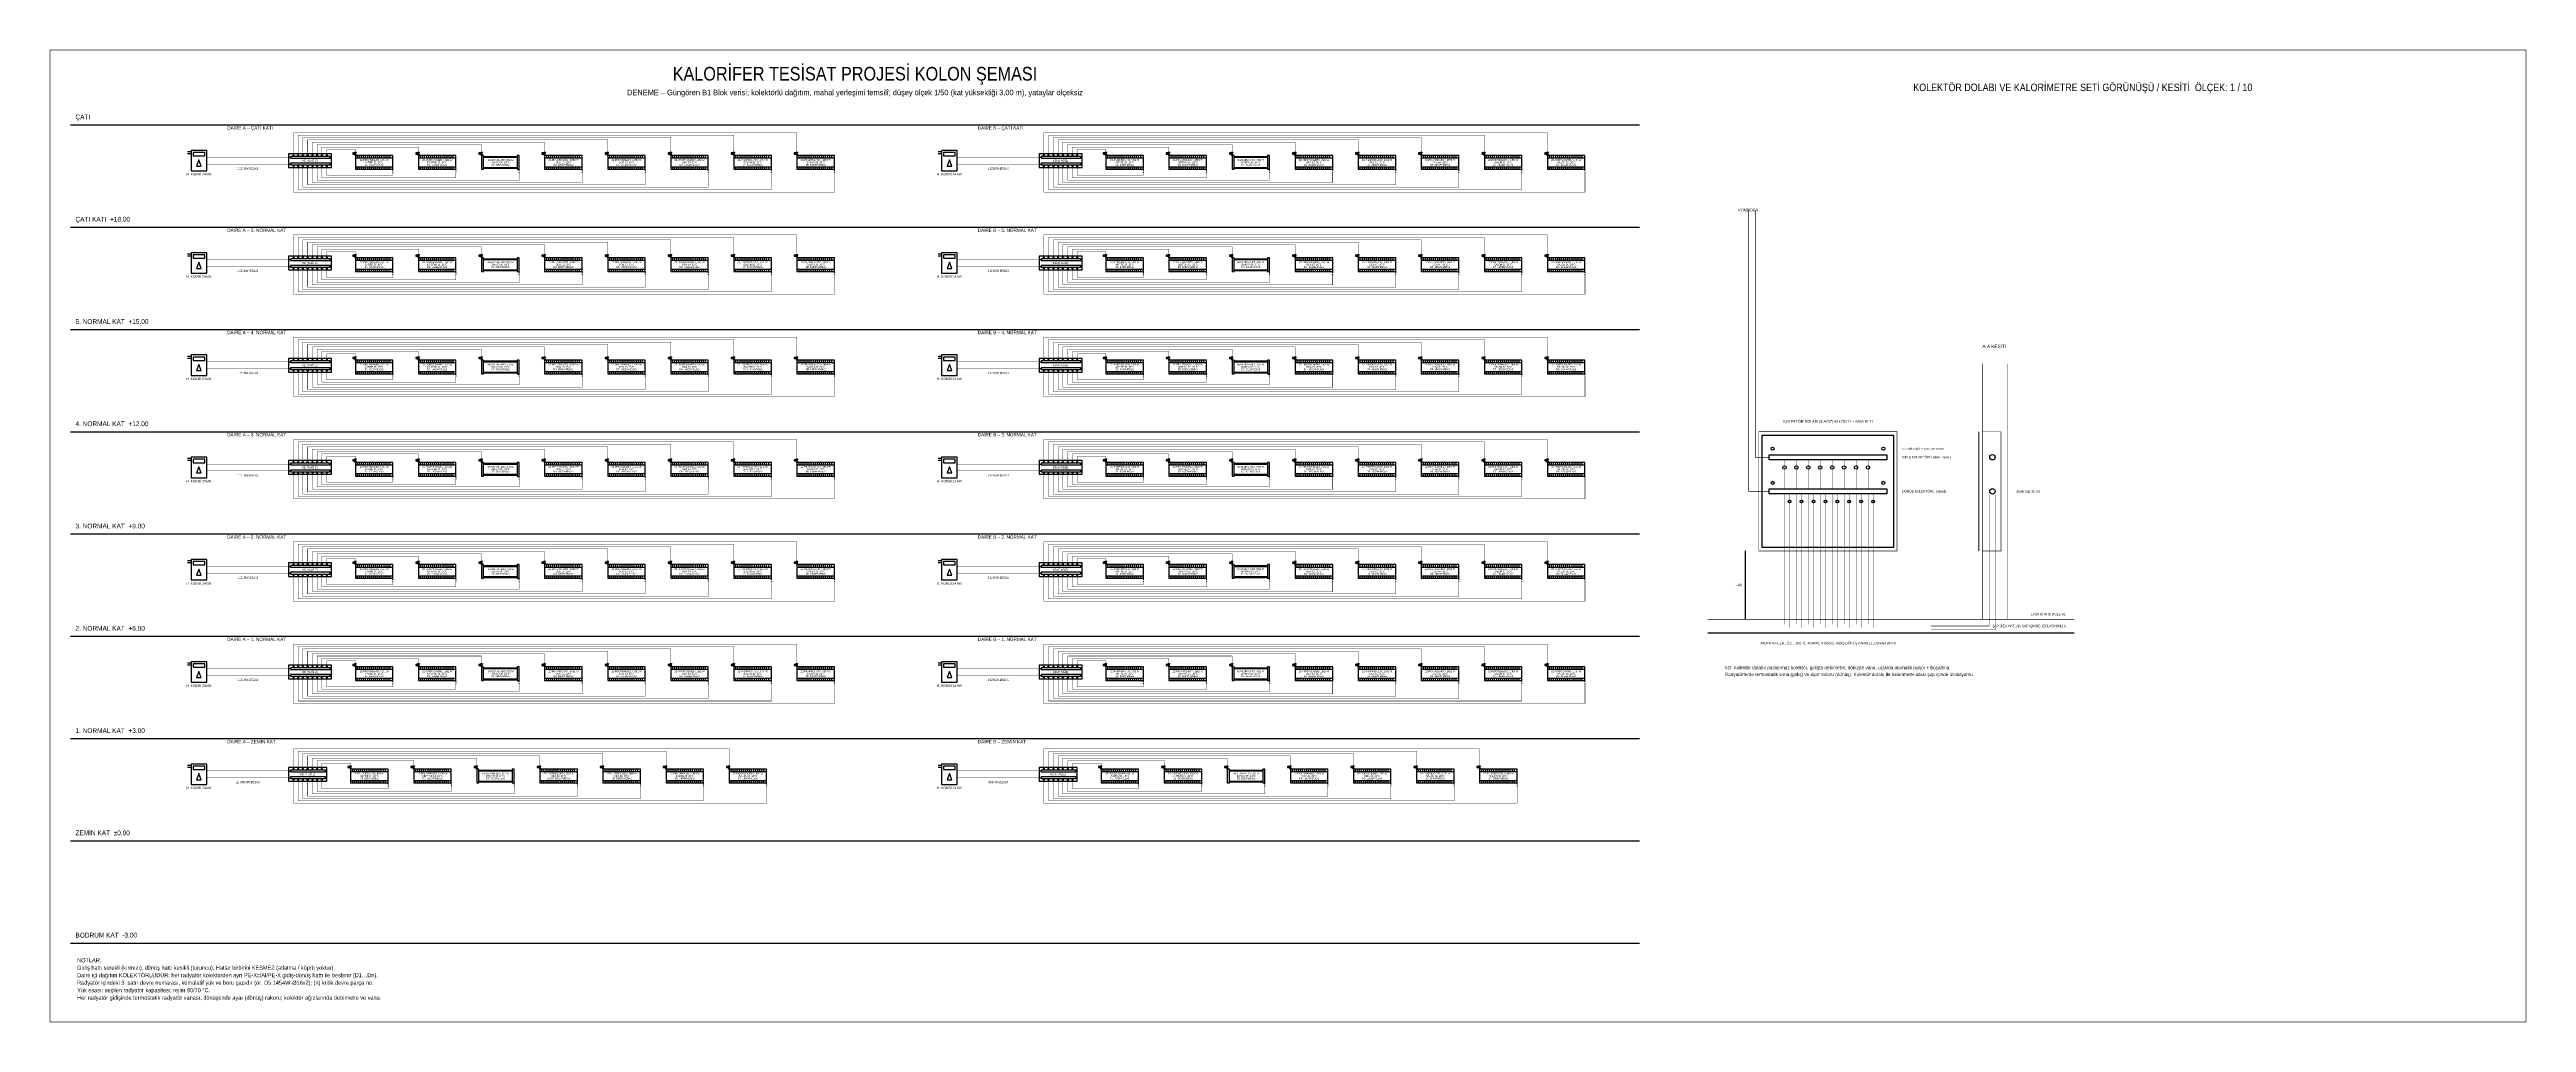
# Model space of a CAD drawing. Header units: centimetres. Extents: x -61 to 10101, y -10955 to 1521.
# Drawn here: x 1939 to 9203, y -4433 to -1579 of the extents above; entities that cross this region are included whole.
import ezdxf
from ezdxf.enums import TextEntityAlignment as Align

# ---------------------------------------------------------------- set-up
doc = ezdxf.new("R2010")
doc.units = ezdxf.units.CM
doc.linetypes.add('DASHED', pattern=[1.524, 1.27, -0.254])
for name, color, linetype in [('ROTAS-BASLIK', 7, 'Continuous'), ('ROTAS-CIHAZ', 135, 'Continuous'), ('ROTAS-DENEME', 1, 'Continuous'), ('ROTAS-DETAY', 7, 'Continuous'), ('ROTAS-ISITMA-CAP', 41, 'Continuous'), ('ROTAS-ISITMA-DONUS', 30, 'DASHED'), ('ROTAS-ISITMA-GIDIS', 10, 'Continuous'), ('ROTAS-ISITMA-KOLEKTOR', 6, 'Continuous'), ('ROTAS-ISITMA-SEMBOL', 1, 'Continuous'), ('ROTAS-KAT-BANDI', 8, 'Continuous'), ('ROTAS-MASKE', 7, 'Continuous'), ('ROTAS-PAFTA', 7, 'Continuous'), ('ROTAS-RADYATOR', 2, 'Continuous'), ('ROTAS-YAZI', 7, 'Continuous')]:
    doc.layers.add(name, color=color, linetype=linetype)
doc.styles.add('ROTAS', font='arial.ttf')

# ---------------------------------------------------------------- blocks, each defined once
blk = doc.blocks.new('ROTAS-KOMBI')
for p, q in [((-46, 46), (-56, 46)), ((-46, 40), (-56, 40))]:
    blk.add_line(p, q)
for points in [[(-46, -10), (0, -10), (0, 50), (-46, 50)], [(-40, 34), (-6, 34), (-6, 44), (-40, 44)], [(-30, 4), (-16, 4), (-23, 22)]]:
    blk.add_lwpolyline(points, close=True)
blk = doc.blocks.new('ROTAS-KOLEKTOR-SEMA-7')
for p, q in [((0, 30), (6, 30)), ((0, 10), (6, 10)), ((14, 32.5), (14, 40)), ((14, 7.5), (14, 0)), ((28, 32.5), (28, 40)), ((28, 7.5), (28, 0)), ((42, 32.5), (42, 40)), ((42, 7.5), (42, 0)), ((56, 32.5), (56, 40)), ((56, 7.5), (56, 0)), ((70, 32.5), (70, 40)), ((70, 7.5), (70, 0)), ((84, 32.5), (84, 40)), ((84, 7.5), (84, 0)), ((98, 32.5), (98, 40)), ((98, 7.5), (98, 0)), ((108, 30), (110.5, 30)), ((108, 10), (110.5, 10))]:
    blk.add_line(p, q)
for points in [[(0, 0), (112, 0), (112, 40), (0, 40)], [(6, 27.5), (108, 27.5), (108, 32.5), (6, 32.5)], [(6, 7.5), (108, 7.5), (108, 12.5), (6, 12.5)]]:
    blk.add_lwpolyline(points, close=True)
for centre in [(14, 36), (14, 4), (28, 36), (28, 4), (42, 36), (42, 4), (56, 36), (56, 4), (70, 36), (70, 4), (84, 36), (84, 4), (98, 36), (98, 4)]:
    blk.add_circle(centre, 1.4)
blk = doc.blocks.new('ROTAS-RADYATOR-SEMA')
for points in [[(107.8, -3), (112.2, -3), (110, -6.5)], [(107.8, -10), (112.2, -10), (110, -6.5)]]:
    blk.add_hatch(color=7).paths.add_polyline_path(points)
for p, q in [((0, 42), (0, 40)), ((0, 33), (110, 33)), ((0, 7), (110, 7)), ((6, 33), (6, 40)), ((6, 0), (6, 7)), ((12, 33), (12, 40)), ((12, 0), (12, 7)), ((18, 33), (18, 40)), ((18, 0), (18, 7)), ((24, 33), (24, 40)), ((24, 0), (24, 7)), ((30, 33), (30, 40)), ((30, 0), (30, 7)), ((36, 33), (36, 40)), ((36, 0), (36, 7)), ((42, 33), (42, 40)), ((42, 0), (42, 7)), ((48, 33), (48, 40)), ((48, 0), (48, 7)), ((54, 33), (54, 40)), ((54, 0), (54, 7)), ((60, 33), (60, 40)), ((60, 0), (60, 7)), ((66, 33), (66, 40)), ((66, 0), (66, 7)), ((72, 33), (72, 40)), ((72, 0), (72, 7)), ((78, 33), (78, 40)), ((78, 0), (78, 7)), ((84, 33), (84, 40)), ((84, 0), (84, 7)), ((90, 33), (90, 40)), ((90, 0), (90, 7)), ((96, 33), (96, 40)), ((96, 0), (96, 7)), ((102, 33), (102, 40)), ((102, 0), (102, 7)), ((110, -3), (110, 0))]:
    blk.add_line(p, q)
for points in [[(-8, 44.5), (-2.8, 44.5), (-2.8, 47.5), (-8, 47.5)], [(-2.5, 50), (2.5, 50), (0, 46)], [(-2.5, 42), (2.5, 42), (0, 46)], [(0, 0), (110, 0), (110, 40), (0, 40)]]:
    blk.add_lwpolyline(points, close=True)
blk = doc.blocks.new('ROTAS-HAVLUPAN-SEMA')
for points in [[(107.8, -3), (112.2, -3), (110, -6.5)], [(107.8, -10), (112.2, -10), (110, -6.5)]]:
    blk.add_hatch(color=7).paths.add_polyline_path(points)
for p, q in [((0, 42), (0, 40)), ((6, 37.5), (104, 37.5)), ((6, 35), (104, 35)), ((6, 5), (104, 5)), ((6, 2.5), (104, 2.5)), ((110, -3), (110, 0))]:
    blk.add_line(p, q)
for points in [[(-8, 44.5), (-2.8, 44.5), (-2.8, 47.5), (-8, 47.5)], [(-2.5, 50), (2.5, 50), (0, 46)], [(-2.5, 42), (2.5, 42), (0, 46)], [(0, 0), (6, 0), (6, 40), (0, 40)], [(104, 0), (110, 0), (110, 40), (104, 40)]]:
    blk.add_lwpolyline(points, close=True)
blk = doc.blocks.new('ROTAS-KOLEKTOR-SEMA-8')
for p, q in [((0, 30), (6, 30)), ((0, 10), (6, 10)), ((14, 32.5), (14, 40)), ((14, 7.5), (14, 0)), ((28, 32.5), (28, 40)), ((28, 7.5), (28, 0)), ((42, 32.5), (42, 40)), ((42, 7.5), (42, 0)), ((56, 32.5), (56, 40)), ((56, 7.5), (56, 0)), ((70, 32.5), (70, 40)), ((70, 7.5), (70, 0)), ((84, 32.5), (84, 40)), ((84, 7.5), (84, 0)), ((98, 32.5), (98, 40)), ((98, 7.5), (98, 0)), ((112, 32.5), (112, 40)), ((112, 7.5), (112, 0)), ((122, 30), (124.5, 30)), ((122, 10), (124.5, 10))]:
    blk.add_line(p, q)
for points in [[(0, 0), (126, 0), (126, 40), (0, 40)], [(6, 27.5), (122, 27.5), (122, 32.5), (6, 32.5)], [(6, 7.5), (122, 7.5), (122, 12.5), (6, 12.5)]]:
    blk.add_lwpolyline(points, close=True)
for centre in [(14, 36), (14, 4), (28, 36), (28, 4), (42, 36), (42, 4), (56, 36), (56, 4), (70, 36), (70, 4), (84, 36), (84, 4), (98, 36), (98, 4), (112, 36), (112, 4)]:
    blk.add_circle(centre, 1.4)

msp = doc.modelspace()

# ---------------------------------------------------------------- linework, layer by layer
at = {"layer": 'ROTAS-DETAY'}
for points, const_width in [([(7607, -2500), (7607, -3250)], 1.5), ([(7682, -2500), (7682, -3250)], 1.5), ([(7597, -2700), (7597, -3050)], 2), ([(7607, -2700), (7662, -2700), (7662, -3050), (7607, -3050)], 1), ([(6802, -3250), (7877, -3250)], 2), ([(7407, -3250), (7757, -3250)], 2)]:
    msp.add_lwpolyline(points, dxfattribs=dict(at, const_width=const_width))
at = {"layer": 'ROTAS-DETAY', "const_width": 1.5}
msp.add_lwpolyline([(6952, -2700), (7357, -2700), (7357, -3050), (6952, -3050)], close=True, dxfattribs=at)
at = {"layer": 'ROTAS-DETAY'}
msp.add_lwpolyline([(6962, -2710), (7347, -2710), (7347, -3040), (6962, -3040)], close=True, dxfattribs=at)
for points in [[(6912, -3050), (6912, -3250)], [(6802, -3290), (7877, -3290)], [(7407, -3290), (7757, -3290)]]:
    msp.add_lwpolyline(points, dxfattribs=at)
at = {"layer": 'ROTAS-ISITMA-DONUS', "ltscale": 12, "const_width": 1}
for points in [[(2640, -1915), (2400, -1915)], [(4241, -1940), (4241, -1997), (2654, -1997), (2654, -1925)], [(4056, -1940), (4056, -1990), (2668, -1990), (2668, -1925)], [(3871, -1940), (3871, -1983), (2682, -1983), (2682, -1925)], [(3686, -1940), (3686, -1976), (2696, -1976), (2696, -1925)], [(3501, -1940), (3501, -1969), (2710, -1969), (2710, -1925)], [(3316, -1940), (3316, -1962), (2724, -1962), (2724, -1925)], [(3131, -1940), (3131, -1955), (2738, -1955), (2738, -1925)], [(2946, -1940), (2946, -1948), (2752, -1948), (2752, -1925)], [(4841, -1915), (4601, -1915)], [(6442, -1940), (6442, -1997), (4855, -1997), (4855, -1925)], [(6257, -1940), (6257, -1990), (4869, -1990), (4869, -1925)], [(6072, -1940), (6072, -1983), (4883, -1983), (4883, -1925)], [(5887, -1940), (5887, -1976), (4897, -1976), (4897, -1925)], [(5702, -1940), (5702, -1969), (4911, -1969), (4911, -1925)], [(5517, -1940), (5517, -1962), (4925, -1962), (4925, -1925)], [(5332, -1940), (5332, -1955), (4939, -1955), (4939, -1925)], [(5147, -1940), (5147, -1948), (4953, -1948), (4953, -1925)], [(2640, -2215), (2400, -2215)], [(4241, -2240), (4241, -2297), (2654, -2297), (2654, -2225)], [(4056, -2240), (4056, -2290), (2668, -2290), (2668, -2225)], [(3871, -2240), (3871, -2283), (2682, -2283), (2682, -2225)], [(3686, -2240), (3686, -2276), (2696, -2276), (2696, -2225)], [(3501, -2240), (3501, -2269), (2710, -2269), (2710, -2225)], [(3316, -2240), (3316, -2262), (2724, -2262), (2724, -2225)], [(3131, -2240), (3131, -2255), (2738, -2255), (2738, -2225)], [(2946, -2240), (2946, -2248), (2752, -2248), (2752, -2225)], [(4841, -2215), (4601, -2215)], [(6442, -2240), (6442, -2297), (4855, -2297), (4855, -2225)], [(6257, -2240), (6257, -2290), (4869, -2290), (4869, -2225)], [(6072, -2240), (6072, -2283), (4883, -2283), (4883, -2225)], [(5887, -2240), (5887, -2276), (4897, -2276), (4897, -2225)], [(5702, -2240), (5702, -2269), (4911, -2269), (4911, -2225)], [(5517, -2240), (5517, -2262), (4925, -2262), (4925, -2225)], [(5332, -2240), (5332, -2255), (4939, -2255), (4939, -2225)], [(5147, -2240), (5147, -2248), (4953, -2248), (4953, -2225)], [(2640, -2515), (2400, -2515)], [(4241, -2540), (4241, -2597), (2654, -2597), (2654, -2525)], [(4056, -2540), (4056, -2590), (2668, -2590), (2668, -2525)], [(3871, -2540), (3871, -2583), (2682, -2583), (2682, -2525)], [(3686, -2540), (3686, -2576), (2696, -2576), (2696, -2525)], [(3501, -2540), (3501, -2569), (2710, -2569), (2710, -2525)], [(3316, -2540), (3316, -2562), (2724, -2562), (2724, -2525)], [(3131, -2540), (3131, -2555), (2738, -2555), (2738, -2525)], [(2946, -2540), (2946, -2548), (2752, -2548), (2752, -2525)], [(4841, -2515), (4601, -2515)], [(6442, -2540), (6442, -2597), (4855, -2597), (4855, -2525)], [(6257, -2540), (6257, -2590), (4869, -2590), (4869, -2525)], [(6072, -2540), (6072, -2583), (4883, -2583), (4883, -2525)], [(5887, -2540), (5887, -2576), (4897, -2576), (4897, -2525)], [(5702, -2540), (5702, -2569), (4911, -2569), (4911, -2525)], [(5517, -2540), (5517, -2562), (4925, -2562), (4925, -2525)], [(5332, -2540), (5332, -2555), (4939, -2555), (4939, -2525)], [(5147, -2540), (5147, -2548), (4953, -2548), (4953, -2525)], [(2640, -2815), (2400, -2815)], [(4241, -2840), (4241, -2897), (2654, -2897), (2654, -2825)], [(4056, -2840), (4056, -2890), (2668, -2890), (2668, -2825)], [(3871, -2840), (3871, -2883), (2682, -2883), (2682, -2825)], [(3686, -2840), (3686, -2876), (2696, -2876), (2696, -2825)], [(3501, -2840), (3501, -2869), (2710, -2869), (2710, -2825)], [(3316, -2840), (3316, -2862), (2724, -2862), (2724, -2825)], [(3131, -2840), (3131, -2855), (2738, -2855), (2738, -2825)], [(2946, -2840), (2946, -2848), (2752, -2848), (2752, -2825)], [(4841, -2815), (4601, -2815)], [(6442, -2840), (6442, -2897), (4855, -2897), (4855, -2825)], [(6257, -2840), (6257, -2890), (4869, -2890), (4869, -2825)], [(6072, -2840), (6072, -2883), (4883, -2883), (4883, -2825)], [(5887, -2840), (5887, -2876), (4897, -2876), (4897, -2825)], [(5702, -2840), (5702, -2869), (4911, -2869), (4911, -2825)], [(5517, -2840), (5517, -2862), (4925, -2862), (4925, -2825)], [(5332, -2840), (5332, -2855), (4939, -2855), (4939, -2825)], [(5147, -2840), (5147, -2848), (4953, -2848), (4953, -2825)], [(2640, -3115), (2400, -3115)], [(4841, -3115), (4601, -3115)], [(4241, -3140), (4241, -3197), (2654, -3197), (2654, -3125)], [(4056, -3140), (4056, -3190), (2668, -3190), (2668, -3125)], [(3871, -3140), (3871, -3183), (2682, -3183), (2682, -3125)], [(3686, -3140), (3686, -3176), (2696, -3176), (2696, -3125)], [(3501, -3140), (3501, -3169), (2710, -3169), (2710, -3125)], [(3316, -3140), (3316, -3162), (2724, -3162), (2724, -3125)], [(3131, -3140), (3131, -3155), (2738, -3155), (2738, -3125)], [(2946, -3140), (2946, -3148), (2752, -3148), (2752, -3125)], [(6442, -3140), (6442, -3197), (4855, -3197), (4855, -3125)], [(6257, -3140), (6257, -3190), (4869, -3190), (4869, -3125)], [(6072, -3140), (6072, -3183), (4883, -3183), (4883, -3125)], [(5887, -3140), (5887, -3176), (4897, -3176), (4897, -3125)], [(5702, -3140), (5702, -3169), (4911, -3169), (4911, -3125)], [(5517, -3140), (5517, -3162), (4925, -3162), (4925, -3125)], [(5332, -3140), (5332, -3155), (4939, -3155), (4939, -3125)], [(5147, -3140), (5147, -3148), (4953, -3148), (4953, -3125)], [(2640, -3415), (2400, -3415)], [(4241, -3440), (4241, -3497), (2654, -3497), (2654, -3425)], [(4056, -3440), (4056, -3490), (2668, -3490), (2668, -3425)], [(3871, -3440), (3871, -3483), (2682, -3483), (2682, -3425)], [(3686, -3440), (3686, -3476), (2696, -3476), (2696, -3425)], [(3501, -3440), (3501, -3469), (2710, -3469), (2710, -3425)], [(3316, -3440), (3316, -3462), (2724, -3462), (2724, -3425)], [(3131, -3440), (3131, -3455), (2738, -3455), (2738, -3425)], [(2946, -3440), (2946, -3448), (2752, -3448), (2752, -3425)], [(4841, -3415), (4601, -3415)], [(6442, -3440), (6442, -3497), (4855, -3497), (4855, -3425)], [(6257, -3440), (6257, -3490), (4869, -3490), (4869, -3425)], [(6072, -3440), (6072, -3483), (4883, -3483), (4883, -3425)], [(5887, -3440), (5887, -3476), (4897, -3476), (4897, -3425)], [(5702, -3440), (5702, -3469), (4911, -3469), (4911, -3425)], [(5517, -3440), (5517, -3462), (4925, -3462), (4925, -3425)], [(5332, -3440), (5332, -3455), (4939, -3455), (4939, -3425)], [(5147, -3440), (5147, -3448), (4953, -3448), (4953, -3425)], [(2640, -3715), (2400, -3715)], [(4042, -3740), (4042, -3790), (2654, -3790), (2654, -3725)], [(3857, -3740), (3857, -3783), (2668, -3783), (2668, -3725)], [(3672, -3740), (3672, -3776), (2682, -3776), (2682, -3725)], [(3487, -3740), (3487, -3769), (2696, -3769), (2696, -3725)], [(3302, -3740), (3302, -3762), (2710, -3762), (2710, -3725)], [(3117, -3740), (3117, -3755), (2724, -3755), (2724, -3725)], [(2932, -3740), (2932, -3748), (2738, -3748), (2738, -3725)], [(4841, -3715), (4601, -3715)], [(6243, -3740), (6243, -3790), (4855, -3790), (4855, -3725)], [(6058, -3740), (6058, -3783), (4869, -3783), (4869, -3725)], [(5873, -3740), (5873, -3776), (4883, -3776), (4883, -3725)], [(5688, -3740), (5688, -3769), (4897, -3769), (4897, -3725)], [(5503, -3740), (5503, -3762), (4911, -3762), (4911, -3725)], [(5318, -3740), (5318, -3755), (4925, -3755), (4925, -3725)], [(5133, -3740), (5133, -3748), (4939, -3748), (4939, -3725)]]:
    msp.add_lwpolyline(points, dxfattribs=at)
at = {"layer": 'ROTAS-ISITMA-DONUS', "ltscale": 3}
for points, const_width in [([(6922, -2050), (6922, -2875), (6982, -2875)], 2), ([(7042, -2882.5), (7042, -3275)], 1), ([(7077, -2882.5), (7077, -3275)], 1), ([(7112, -2882.5), (7112, -3275)], 1), ([(7147, -2882.5), (7147, -3275)], 1), ([(7182, -2882.5), (7182, -3275)], 1), ([(7217, -2882.5), (7217, -3275)], 1), ([(7252, -2882.5), (7252, -3275)], 1), ([(7287, -2882.5), (7287, -3275)], 1), ([(7647, -2885), (7647, -3280), (7457, -3280)], 1)]:
    msp.add_lwpolyline(points, dxfattribs=dict(at, const_width=const_width))
at = {"layer": 'ROTAS-ISITMA-GIDIS'}
for points, const_width in [([(2654, -1885), (2654, -1823), (4131, -1823), (4131, -1880)], 1), ([(2668, -1885), (2668, -1830), (3946, -1830), (3946, -1880)], 1), ([(2682, -1885), (2682, -1837), (3761, -1837), (3761, -1880)], 1), ([(2696, -1885), (2696, -1844), (3576, -1844), (3576, -1880)], 1), ([(2710, -1885), (2710, -1851), (3391, -1851), (3391, -1880)], 1), ([(2724, -1885), (2724, -1858), (3206, -1858), (3206, -1880)], 1), ([(2738, -1885), (2738, -1865), (3021, -1865), (3021, -1880)], 1), ([(2752, -1885), (2752, -1872), (2836, -1872), (2836, -1880)], 1), ([(4855, -1885), (4855, -1823), (6332, -1823), (6332, -1880)], 1), ([(4869, -1885), (4869, -1830), (6147, -1830), (6147, -1880)], 1), ([(4883, -1885), (4883, -1837), (5962, -1837), (5962, -1880)], 1), ([(4897, -1885), (4897, -1844), (5777, -1844), (5777, -1880)], 1), ([(4911, -1885), (4911, -1851), (5592, -1851), (5592, -1880)], 1), ([(4925, -1885), (4925, -1858), (5407, -1858), (5407, -1880)], 1), ([(4939, -1885), (4939, -1865), (5222, -1865), (5222, -1880)], 1), ([(4953, -1885), (4953, -1872), (5037, -1872), (5037, -1880)], 1), ([(2400, -1895), (2640, -1895)], 1), ([(4601, -1895), (4841, -1895)], 1), ([(6942, -2050), (6942, -2775), (6982, -2775)], 2), ([(2654, -2185), (2654, -2123), (4131, -2123), (4131, -2180)], 1), ([(2668, -2185), (2668, -2130), (3946, -2130), (3946, -2180)], 1), ([(2682, -2185), (2682, -2137), (3761, -2137), (3761, -2180)], 1), ([(2696, -2185), (2696, -2144), (3576, -2144), (3576, -2180)], 1), ([(2710, -2185), (2710, -2151), (3391, -2151), (3391, -2180)], 1), ([(2724, -2185), (2724, -2158), (3206, -2158), (3206, -2180)], 1), ([(2738, -2185), (2738, -2165), (3021, -2165), (3021, -2180)], 1), ([(2752, -2185), (2752, -2172), (2836, -2172), (2836, -2180)], 1), ([(4855, -2185), (4855, -2123), (6332, -2123), (6332, -2180)], 1), ([(4869, -2185), (4869, -2130), (6147, -2130), (6147, -2180)], 1), ([(4883, -2185), (4883, -2137), (5962, -2137), (5962, -2180)], 1), ([(4897, -2185), (4897, -2144), (5777, -2144), (5777, -2180)], 1), ([(4911, -2185), (4911, -2151), (5592, -2151), (5592, -2180)], 1), ([(4925, -2185), (4925, -2158), (5407, -2158), (5407, -2180)], 1), ([(4939, -2185), (4939, -2165), (5222, -2165), (5222, -2180)], 1), ([(4953, -2185), (4953, -2172), (5037, -2172), (5037, -2180)], 1), ([(2400, -2195), (2640, -2195)], 1), ([(4601, -2195), (4841, -2195)], 1), ([(2654, -2485), (2654, -2423), (4131, -2423), (4131, -2480)], 1), ([(2668, -2485), (2668, -2430), (3946, -2430), (3946, -2480)], 1), ([(2682, -2485), (2682, -2437), (3761, -2437), (3761, -2480)], 1), ([(2696, -2485), (2696, -2444), (3576, -2444), (3576, -2480)], 1), ([(2710, -2485), (2710, -2451), (3391, -2451), (3391, -2480)], 1), ([(2724, -2485), (2724, -2458), (3206, -2458), (3206, -2480)], 1), ([(2738, -2485), (2738, -2465), (3021, -2465), (3021, -2480)], 1), ([(4855, -2485), (4855, -2423), (6332, -2423), (6332, -2480)], 1), ([(4869, -2485), (4869, -2430), (6147, -2430), (6147, -2480)], 1), ([(4883, -2485), (4883, -2437), (5962, -2437), (5962, -2480)], 1), ([(4897, -2485), (4897, -2444), (5777, -2444), (5777, -2480)], 1), ([(4911, -2485), (4911, -2451), (5592, -2451), (5592, -2480)], 1), ([(4925, -2485), (4925, -2458), (5407, -2458), (5407, -2480)], 1), ([(4939, -2485), (4939, -2465), (5222, -2465), (5222, -2480)], 1), ([(2400, -2495), (2640, -2495)], 1), ([(2752, -2485), (2752, -2472), (2836, -2472), (2836, -2480)], 1), ([(4601, -2495), (4841, -2495)], 1), ([(4953, -2485), (4953, -2472), (5037, -2472), (5037, -2480)], 1), ([(2654, -2785), (2654, -2723), (4131, -2723), (4131, -2780)], 1), ([(2668, -2785), (2668, -2730), (3946, -2730), (3946, -2780)], 1), ([(2682, -2785), (2682, -2737), (3761, -2737), (3761, -2780)], 1), ([(2696, -2785), (2696, -2744), (3576, -2744), (3576, -2780)], 1), ([(2710, -2785), (2710, -2751), (3391, -2751), (3391, -2780)], 1), ([(2724, -2785), (2724, -2758), (3206, -2758), (3206, -2780)], 1), ([(4855, -2785), (4855, -2723), (6332, -2723), (6332, -2780)], 1), ([(4869, -2785), (4869, -2730), (6147, -2730), (6147, -2780)], 1), ([(4883, -2785), (4883, -2737), (5962, -2737), (5962, -2780)], 1), ([(4897, -2785), (4897, -2744), (5777, -2744), (5777, -2780)], 1), ([(4911, -2785), (4911, -2751), (5592, -2751), (5592, -2780)], 1), ([(4925, -2785), (4925, -2758), (5407, -2758), (5407, -2780)], 1), ([(2400, -2795), (2640, -2795)], 1), ([(2738, -2785), (2738, -2765), (3021, -2765), (3021, -2780)], 1), ([(2752, -2785), (2752, -2772), (2836, -2772), (2836, -2780)], 1), ([(4601, -2795), (4841, -2795)], 1), ([(4939, -2785), (4939, -2765), (5222, -2765), (5222, -2780)], 1), ([(4953, -2785), (4953, -2772), (5037, -2772), (5037, -2780)], 1), ([(7027, -2782.5), (7027, -2867.5)], 1), ([(7062, -2782.5), (7062, -2867.5)], 1), ([(7097, -2782.5), (7097, -2867.5)], 1), ([(7132, -2782.5), (7132, -2867.5)], 1), ([(7167, -2782.5), (7167, -2867.5)], 1), ([(7202, -2782.5), (7202, -2867.5)], 1), ([(7237, -2782.5), (7237, -2867.5)], 1), ([(7272, -2782.5), (7272, -2867.5)], 1), ([(7027, -2882.5), (7027, -3265)], 1), ([(7062, -2882.5), (7062, -3265)], 1), ([(7097, -2882.5), (7097, -3265)], 1), ([(7132, -2882.5), (7132, -3265)], 1), ([(7167, -2882.5), (7167, -3265)], 1), ([(7202, -2882.5), (7202, -3265)], 1), ([(7237, -2882.5), (7237, -3265)], 1), ([(7272, -2882.5), (7272, -3265)], 1), ([(7627, -2885), (7627, -3270), (7457, -3270)], 1), ([(2654, -3085), (2654, -3023), (4131, -3023), (4131, -3080)], 1), ([(2668, -3085), (2668, -3030), (3946, -3030), (3946, -3080)], 1), ([(2682, -3085), (2682, -3037), (3761, -3037), (3761, -3080)], 1), ([(2696, -3085), (2696, -3044), (3576, -3044), (3576, -3080)], 1), ([(2710, -3085), (2710, -3051), (3391, -3051), (3391, -3080)], 1), ([(4855, -3085), (4855, -3023), (6332, -3023), (6332, -3080)], 1), ([(4869, -3085), (4869, -3030), (6147, -3030), (6147, -3080)], 1), ([(4883, -3085), (4883, -3037), (5962, -3037), (5962, -3080)], 1), ([(4897, -3085), (4897, -3044), (5777, -3044), (5777, -3080)], 1), ([(4911, -3085), (4911, -3051), (5592, -3051), (5592, -3080)], 1), ([(2400, -3095), (2640, -3095)], 1), ([(2724, -3085), (2724, -3058), (3206, -3058), (3206, -3080)], 1), ([(2738, -3085), (2738, -3065), (3021, -3065), (3021, -3080)], 1), ([(2752, -3085), (2752, -3072), (2836, -3072), (2836, -3080)], 1), ([(4601, -3095), (4841, -3095)], 1), ([(4925, -3085), (4925, -3058), (5407, -3058), (5407, -3080)], 1), ([(4939, -3085), (4939, -3065), (5222, -3065), (5222, -3080)], 1), ([(4953, -3085), (4953, -3072), (5037, -3072), (5037, -3080)], 1), ([(2654, -3385), (2654, -3323), (4131, -3323), (4131, -3380)], 1), ([(2668, -3385), (2668, -3330), (3946, -3330), (3946, -3380)], 1), ([(2682, -3385), (2682, -3337), (3761, -3337), (3761, -3380)], 1), ([(4855, -3385), (4855, -3323), (6332, -3323), (6332, -3380)], 1), ([(4869, -3385), (4869, -3330), (6147, -3330), (6147, -3380)], 1), ([(4883, -3385), (4883, -3337), (5962, -3337), (5962, -3380)], 1), ([(2400, -3395), (2640, -3395)], 1), ([(2696, -3385), (2696, -3344), (3576, -3344), (3576, -3380)], 1), ([(2710, -3385), (2710, -3351), (3391, -3351), (3391, -3380)], 1), ([(2724, -3385), (2724, -3358), (3206, -3358), (3206, -3380)], 1), ([(2738, -3385), (2738, -3365), (3021, -3365), (3021, -3380)], 1), ([(2752, -3385), (2752, -3372), (2836, -3372), (2836, -3380)], 1), ([(4601, -3395), (4841, -3395)], 1), ([(4897, -3385), (4897, -3344), (5777, -3344), (5777, -3380)], 1), ([(4911, -3385), (4911, -3351), (5592, -3351), (5592, -3380)], 1), ([(4925, -3385), (4925, -3358), (5407, -3358), (5407, -3380)], 1), ([(4939, -3385), (4939, -3365), (5222, -3365), (5222, -3380)], 1), ([(4953, -3385), (4953, -3372), (5037, -3372), (5037, -3380)], 1), ([(2654, -3685), (2654, -3630), (3932, -3630), (3932, -3680)], 1), ([(4855, -3685), (4855, -3630), (6133, -3630), (6133, -3680)], 1), ([(2400, -3695), (2640, -3695)], 1), ([(2668, -3685), (2668, -3637), (3747, -3637), (3747, -3680)], 1), ([(2682, -3685), (2682, -3644), (3562, -3644), (3562, -3680)], 1), ([(2696, -3685), (2696, -3651), (3377, -3651), (3377, -3680)], 1), ([(2710, -3685), (2710, -3658), (3192, -3658), (3192, -3680)], 1), ([(2724, -3685), (2724, -3665), (3007, -3665), (3007, -3680)], 1), ([(2738, -3685), (2738, -3672), (2822, -3672), (2822, -3680)], 1), ([(4601, -3695), (4841, -3695)], 1), ([(4869, -3685), (4869, -3637), (5948, -3637), (5948, -3680)], 1), ([(4883, -3685), (4883, -3644), (5763, -3644), (5763, -3680)], 1), ([(4897, -3685), (4897, -3651), (5578, -3651), (5578, -3680)], 1), ([(4911, -3685), (4911, -3658), (5393, -3658), (5393, -3680)], 1), ([(4925, -3685), (4925, -3665), (5208, -3665), (5208, -3680)], 1), ([(4939, -3685), (4939, -3672), (5023, -3672), (5023, -3680)], 1)]:
    msp.add_lwpolyline(points, dxfattribs=dict(at, const_width=const_width))
at = {"layer": 'ROTAS-ISITMA-KOLEKTOR'}
for points in [[(6982, -2767.5), (7327, -2767.5), (7327, -2782.5), (6982, -2782.5)], [(6982, -2867.5), (7327, -2867.5), (7327, -2882.5), (6982, -2882.5)]]:
    msp.add_lwpolyline(points, close=True, dxfattribs=at)
for centre in [(7637, -2775), (7637, -2875)]:
    msp.add_circle(centre, 8, dxfattribs=at)
at = {"layer": 'ROTAS-ISITMA-SEMBOL'}
for centre, radius in [((6992, -2750), 4.5), ((7317, -2750), 4.5), ((7027, -2805), 5), ((7062, -2805), 5), ((7097, -2805), 5), ((7132, -2805), 5), ((7167, -2805), 5), ((7202, -2805), 5), ((7237, -2805), 5), ((7272, -2805), 5), ((6992, -2850), 4.5), ((7042, -2905), 4), ((7077, -2905), 4), ((7112, -2905), 4), ((7147, -2905), 4), ((7182, -2905), 4), ((7217, -2905), 4), ((7252, -2905), 4), ((7287, -2905), 4), ((7317, -2850), 4.5)]:
    msp.add_circle(centre, radius, dxfattribs=at)
at = {"layer": 'ROTAS-KAT-BANDI'}
for points in [[(2000, -1800), (6602, -1800)], [(2000, -2100), (6602, -2100)], [(2000, -2400), (6602, -2400)], [(2000, -2700), (6602, -2700)], [(2000, -3000), (6602, -3000)], [(2000, -3300), (6602, -3300)], [(2000, -3600), (6602, -3600)], [(2000, -3900), (6602, -3900)], [(2000, -4200), (6602, -4200)]]:
    msp.add_lwpolyline(points, dxfattribs=at)

# ---------------------------------------------------------------- block references
at = {"layer": 'ROTAS-CIHAZ'}
for p in [(2400, -1925), (4601, -1925), (2400, -2225), (4601, -2225), (2400, -2525), (4601, -2525), (2400, -2825), (4601, -2825), (2400, -3125), (4601, -3125), (2400, -3425), (4601, -3425), (2400, -3725), (4601, -3725)]:
    msp.add_blockref('ROTAS-KOMBI', p, dxfattribs=at)
at = {"layer": 'ROTAS-ISITMA-KOLEKTOR'}
for name, p in [('ROTAS-KOLEKTOR-SEMA-8', (2640, -1925)), ('ROTAS-KOLEKTOR-SEMA-8', (4841, -1925)), ('ROTAS-KOLEKTOR-SEMA-8', (2640, -2225)), ('ROTAS-KOLEKTOR-SEMA-8', (4841, -2225)), ('ROTAS-KOLEKTOR-SEMA-8', (2640, -2525)), ('ROTAS-KOLEKTOR-SEMA-8', (4841, -2525)), ('ROTAS-KOLEKTOR-SEMA-8', (2640, -2825)), ('ROTAS-KOLEKTOR-SEMA-8', (4841, -2825)), ('ROTAS-KOLEKTOR-SEMA-8', (2640, -3125)), ('ROTAS-KOLEKTOR-SEMA-8', (4841, -3125)), ('ROTAS-KOLEKTOR-SEMA-8', (2640, -3425)), ('ROTAS-KOLEKTOR-SEMA-8', (4841, -3425)), ('ROTAS-KOLEKTOR-SEMA-7', (2640, -3725)), ('ROTAS-KOLEKTOR-SEMA-7', (4841, -3725))]:
    msp.add_blockref(name, p, dxfattribs=at)
at = {"layer": 'ROTAS-RADYATOR'}
for name, p in [('ROTAS-RADYATOR-SEMA', (2836, -1930)), ('ROTAS-RADYATOR-SEMA', (3021, -1930)), ('ROTAS-HAVLUPAN-SEMA', (3206, -1930)), ('ROTAS-RADYATOR-SEMA', (3391, -1930)), ('ROTAS-RADYATOR-SEMA', (3576, -1930)), ('ROTAS-RADYATOR-SEMA', (3761, -1930)), ('ROTAS-RADYATOR-SEMA', (3946, -1930)), ('ROTAS-RADYATOR-SEMA', (4131, -1930)), ('ROTAS-RADYATOR-SEMA', (5037, -1930)), ('ROTAS-RADYATOR-SEMA', (5222, -1930)), ('ROTAS-HAVLUPAN-SEMA', (5407, -1930)), ('ROTAS-RADYATOR-SEMA', (5592, -1930)), ('ROTAS-RADYATOR-SEMA', (5777, -1930)), ('ROTAS-RADYATOR-SEMA', (5962, -1930)), ('ROTAS-RADYATOR-SEMA', (6147, -1930)), ('ROTAS-RADYATOR-SEMA', (6332, -1930)), ('ROTAS-RADYATOR-SEMA', (2836, -2230)), ('ROTAS-RADYATOR-SEMA', (3021, -2230)), ('ROTAS-HAVLUPAN-SEMA', (3206, -2230)), ('ROTAS-RADYATOR-SEMA', (3391, -2230)), ('ROTAS-RADYATOR-SEMA', (3576, -2230)), ('ROTAS-RADYATOR-SEMA', (3761, -2230)), ('ROTAS-RADYATOR-SEMA', (3946, -2230)), ('ROTAS-RADYATOR-SEMA', (4131, -2230)), ('ROTAS-RADYATOR-SEMA', (5037, -2230)), ('ROTAS-RADYATOR-SEMA', (5222, -2230)), ('ROTAS-HAVLUPAN-SEMA', (5407, -2230)), ('ROTAS-RADYATOR-SEMA', (5592, -2230)), ('ROTAS-RADYATOR-SEMA', (5777, -2230)), ('ROTAS-RADYATOR-SEMA', (5962, -2230)), ('ROTAS-RADYATOR-SEMA', (6147, -2230)), ('ROTAS-RADYATOR-SEMA', (6332, -2230)), ('ROTAS-RADYATOR-SEMA', (2836, -2530)), ('ROTAS-RADYATOR-SEMA', (3021, -2530)), ('ROTAS-HAVLUPAN-SEMA', (3206, -2530)), ('ROTAS-RADYATOR-SEMA', (3391, -2530)), ('ROTAS-RADYATOR-SEMA', (3576, -2530)), ('ROTAS-RADYATOR-SEMA', (3761, -2530)), ('ROTAS-RADYATOR-SEMA', (3946, -2530)), ('ROTAS-RADYATOR-SEMA', (4131, -2530)), ('ROTAS-RADYATOR-SEMA', (5037, -2530)), ('ROTAS-RADYATOR-SEMA', (5222, -2530)), ('ROTAS-HAVLUPAN-SEMA', (5407, -2530)), ('ROTAS-RADYATOR-SEMA', (5592, -2530)), ('ROTAS-RADYATOR-SEMA', (5777, -2530)), ('ROTAS-RADYATOR-SEMA', (5962, -2530)), ('ROTAS-RADYATOR-SEMA', (6147, -2530)), ('ROTAS-RADYATOR-SEMA', (6332, -2530)), ('ROTAS-RADYATOR-SEMA', (2836, -2830)), ('ROTAS-RADYATOR-SEMA', (3021, -2830)), ('ROTAS-HAVLUPAN-SEMA', (3206, -2830)), ('ROTAS-RADYATOR-SEMA', (3391, -2830)), ('ROTAS-RADYATOR-SEMA', (3576, -2830)), ('ROTAS-RADYATOR-SEMA', (3761, -2830)), ('ROTAS-RADYATOR-SEMA', (3946, -2830)), ('ROTAS-RADYATOR-SEMA', (4131, -2830)), ('ROTAS-RADYATOR-SEMA', (5037, -2830)), ('ROTAS-RADYATOR-SEMA', (5222, -2830)), ('ROTAS-HAVLUPAN-SEMA', (5407, -2830)), ('ROTAS-RADYATOR-SEMA', (5592, -2830)), ('ROTAS-RADYATOR-SEMA', (5777, -2830)), ('ROTAS-RADYATOR-SEMA', (5962, -2830)), ('ROTAS-RADYATOR-SEMA', (6147, -2830)), ('ROTAS-RADYATOR-SEMA', (6332, -2830)), ('ROTAS-RADYATOR-SEMA', (2836, -3130)), ('ROTAS-RADYATOR-SEMA', (3021, -3130)), ('ROTAS-HAVLUPAN-SEMA', (3206, -3130)), ('ROTAS-RADYATOR-SEMA', (3391, -3130)), ('ROTAS-RADYATOR-SEMA', (3576, -3130)), ('ROTAS-RADYATOR-SEMA', (3761, -3130)), ('ROTAS-RADYATOR-SEMA', (3946, -3130)), ('ROTAS-RADYATOR-SEMA', (4131, -3130)), ('ROTAS-RADYATOR-SEMA', (5037, -3130)), ('ROTAS-RADYATOR-SEMA', (5222, -3130)), ('ROTAS-HAVLUPAN-SEMA', (5407, -3130)), ('ROTAS-RADYATOR-SEMA', (5592, -3130)), ('ROTAS-RADYATOR-SEMA', (5777, -3130)), ('ROTAS-RADYATOR-SEMA', (5962, -3130)), ('ROTAS-RADYATOR-SEMA', (6147, -3130)), ('ROTAS-RADYATOR-SEMA', (6332, -3130)), ('ROTAS-RADYATOR-SEMA', (2836, -3430)), ('ROTAS-RADYATOR-SEMA', (3021, -3430)), ('ROTAS-HAVLUPAN-SEMA', (3206, -3430)), ('ROTAS-RADYATOR-SEMA', (3391, -3430)), ('ROTAS-RADYATOR-SEMA', (3576, -3430)), ('ROTAS-RADYATOR-SEMA', (3761, -3430)), ('ROTAS-RADYATOR-SEMA', (3946, -3430)), ('ROTAS-RADYATOR-SEMA', (4131, -3430)), ('ROTAS-RADYATOR-SEMA', (5037, -3430)), ('ROTAS-RADYATOR-SEMA', (5222, -3430)), ('ROTAS-HAVLUPAN-SEMA', (5407, -3430)), ('ROTAS-RADYATOR-SEMA', (5592, -3430)), ('ROTAS-RADYATOR-SEMA', (5777, -3430)), ('ROTAS-RADYATOR-SEMA', (5962, -3430)), ('ROTAS-RADYATOR-SEMA', (6147, -3430)), ('ROTAS-RADYATOR-SEMA', (6332, -3430)), ('ROTAS-RADYATOR-SEMA', (2822, -3730)), ('ROTAS-RADYATOR-SEMA', (3007, -3730)), ('ROTAS-HAVLUPAN-SEMA', (3192, -3730)), ('ROTAS-RADYATOR-SEMA', (3377, -3730)), ('ROTAS-RADYATOR-SEMA', (3562, -3730)), ('ROTAS-RADYATOR-SEMA', (3747, -3730)), ('ROTAS-RADYATOR-SEMA', (3932, -3730)), ('ROTAS-RADYATOR-SEMA', (5023, -3730)), ('ROTAS-RADYATOR-SEMA', (5208, -3730)), ('ROTAS-HAVLUPAN-SEMA', (5393, -3730)), ('ROTAS-RADYATOR-SEMA', (5578, -3730)), ('ROTAS-RADYATOR-SEMA', (5763, -3730)), ('ROTAS-RADYATOR-SEMA', (5948, -3730)), ('ROTAS-RADYATOR-SEMA', (6133, -3730))]:
    msp.add_blockref(name, p, dxfattribs=at)

# ---------------------------------------------------------------- texts
at = {"layer": 'ROTAS-BASLIK', "style": 'ROTAS', "width": 0.85}
msp.add_text('KOLEKTÖR DOLABI VE KALORİMETRE SETİ GÖRÜNÜŞÜ / KESİTİ  ÖLÇEK: 1 / 10', height=22, dxfattribs=at).set_placement((7902, -1690), align=Align.MIDDLE_CENTER)
at = {"layer": 'ROTAS-DETAY', "style": 'ROTAS', "width": 0.85}
for s, height, p in [('KOMBİDEN', 8, (6892, -2050)), ('otomatik purjör + boşaltma vanası', 6, (7372, -2750)), ('duvar nişi 11 cm', 7, (7707, -2875))]:
    msp.add_text(s, height=height, dxfattribs=at).set_placement(p, align=Align.MIDDLE_LEFT)
for s, height, p in [('A-A KESİTİ', 10, (7642, -2450)), ('KOLEKTÖR DOLABI (8 AĞIZ) 81×70×11 – SIVA ALTI', 8, (7154.5, -2670)), ('RADYATÖRLERE (D1…Dn) PE-Xc/Al/PE-X Ø16x2, GİDİŞ-DÖNÜŞ PARALEL, DUVAR BOYU', 7, (7154.5, -3320))]:
    msp.add_text(s, height=height, dxfattribs=at).set_placement(p, align=Align.MIDDLE_CENTER)
for s, height, p in [('+40', 8, (6902, -3150)), ('ŞAP (PEX HATLAR ŞAP İÇİNDE, İZOLASYONLU)', 7, (7852, -3270)), ('±0,00 BİTMİŞ DÖŞEME', 7, (7852, -3235))]:
    msp.add_text(s, height=height, dxfattribs=at).set_placement(p, align=Align.MIDDLE_RIGHT)
at = {"layer": 'ROTAS-ISITMA-CAP', "style": 'ROTAS', "width": 0.85}
for s, p in [('D1  831W-Ø16x2', (2891, -1917)), ('D2  1662W-Ø16x2', (3076, -1917)), ('D3  831W-Ø16x2', (3261, -1917)), ('D4  1662W-Ø16x2', (3446, -1917)), ('D5  1662W-Ø16x2', (3631, -1917)), ('D6  1662W-Ø16x2', (3816, -1917)), ('D7  1454W-Ø16x2', (4001, -1917)), ('D8  1454W-Ø16x2', (4186, -1917)), ('D1  831W-Ø16x2', (5092, -1917)), ('D2  1662W-Ø16x2', (5277, -1917)), ('D3  831W-Ø16x2', (5462, -1917)), ('D4  1662W-Ø16x2', (5647, -1917)), ('D5  1662W-Ø16x2', (5832, -1917)), ('D6  1662W-Ø16x2', (6017, -1917)), ('D7  1454W-Ø16x2', (6202, -1917)), ('D8  1454W-Ø16x2', (6387, -1917)), ('D1  831W-Ø16x2', (2891, -2217)), ('D2  1662W-Ø16x2', (3076, -2217)), ('D3  831W-Ø16x2', (3261, -2217)), ('D4  1662W-Ø16x2', (3446, -2217)), ('D5  1662W-Ø16x2', (3631, -2217)), ('D6  1662W-Ø16x2', (3816, -2217)), ('D7  1454W-Ø16x2', (4001, -2217)), ('D8  1454W-Ø16x2', (4186, -2217)), ('D1  831W-Ø16x2', (5092, -2217)), ('D2  1662W-Ø16x2', (5277, -2217)), ('D3  831W-Ø16x2', (5462, -2217)), ('D4  1662W-Ø16x2', (5647, -2217)), ('D5  1662W-Ø16x2', (5832, -2217)), ('D6  1662W-Ø16x2', (6017, -2217)), ('D7  1454W-Ø16x2', (6202, -2217)), ('D8  1454W-Ø16x2', (6387, -2217)), ('D1  831W-Ø16x2', (2891, -2517)), ('D2  1662W-Ø16x2', (3076, -2517)), ('D3  831W-Ø16x2', (3261, -2517)), ('D4  1662W-Ø16x2', (3446, -2517)), ('D5  1662W-Ø16x2', (3631, -2517)), ('D6  1662W-Ø16x2', (3816, -2517)), ('D7  1454W-Ø16x2', (4001, -2517)), ('D8  1454W-Ø16x2', (4186, -2517)), ('D1  831W-Ø16x2', (5092, -2517)), ('D2  1662W-Ø16x2', (5277, -2517)), ('D3  831W-Ø16x2', (5462, -2517)), ('D4  1662W-Ø16x2', (5647, -2517)), ('D5  1662W-Ø16x2', (5832, -2517)), ('D6  1662W-Ø16x2', (6017, -2517)), ('D7  1454W-Ø16x2', (6202, -2517)), ('D8  1454W-Ø16x2', (6387, -2517)), ('D1  831W-Ø16x2', (2891, -2817)), ('D2  1662W-Ø16x2', (3076, -2817)), ('D3  831W-Ø16x2', (3261, -2817)), ('D4  1662W-Ø16x2', (3446, -2817)), ('D5  1662W-Ø16x2', (3631, -2817)), ('D6  1662W-Ø16x2', (3816, -2817)), ('D7  1454W-Ø16x2', (4001, -2817)), ('D8  1454W-Ø16x2', (4186, -2817)), ('D1  831W-Ø16x2', (5092, -2817)), ('D2  1662W-Ø16x2', (5277, -2817)), ('D3  831W-Ø16x2', (5462, -2817)), ('D4  1662W-Ø16x2', (5647, -2817)), ('D5  1662W-Ø16x2', (5832, -2817)), ('D6  1662W-Ø16x2', (6017, -2817)), ('D7  1454W-Ø16x2', (6202, -2817)), ('D8  1454W-Ø16x2', (6387, -2817)), ('D1  831W-Ø16x2', (2891, -3117)), ('D2  1662W-Ø16x2', (3076, -3117)), ('D3  831W-Ø16x2', (3261, -3117)), ('D4  1662W-Ø16x2', (3446, -3117)), ('D5  1662W-Ø16x2', (3631, -3117)), ('D6  1662W-Ø16x2', (3816, -3117)), ('D7  1454W-Ø16x2', (4001, -3117)), ('D8  1454W-Ø16x2', (4186, -3117)), ('D1  831W-Ø16x2', (5092, -3117)), ('D2  1662W-Ø16x2', (5277, -3117)), ('D3  831W-Ø16x2', (5462, -3117)), ('D4  1662W-Ø16x2', (5647, -3117)), ('D5  1662W-Ø16x2', (5832, -3117)), ('D6  1662W-Ø16x2', (6017, -3117)), ('D7  1454W-Ø16x2', (6202, -3117)), ('D8  1454W-Ø16x2', (6387, -3117)), ('D1  831W-Ø16x2', (2891, -3417)), ('D2  1662W-Ø16x2', (3076, -3417)), ('D3  831W-Ø16x2', (3261, -3417)), ('D4  1662W-Ø16x2', (3446, -3417)), ('D5  1662W-Ø16x2', (3631, -3417)), ('D6  1662W-Ø16x2', (3816, -3417)), ('D7  1454W-Ø16x2', (4001, -3417)), ('D8  1454W-Ø16x2', (4186, -3417)), ('D1  831W-Ø16x2', (5092, -3417)), ('D2  1662W-Ø16x2', (5277, -3417)), ('D3  831W-Ø16x2', (5462, -3417)), ('D4  1662W-Ø16x2', (5647, -3417)), ('D5  1662W-Ø16x2', (5832, -3417)), ('D6  1662W-Ø16x2', (6017, -3417)), ('D7  1454W-Ø16x2', (6202, -3417)), ('D8  1454W-Ø16x2', (6387, -3417)), ('D1  831W-Ø16x2', (2877, -3717)), ('D2  1662W-Ø16x2', (3062, -3717)), ('D3  831W-Ø16x2', (3247, -3717)), ('(1) D4  1662W-Ø16x2', (3432, -3717)), ('D5  1662W-Ø16x2', (3617, -3717)), ('D6  1454W-Ø16x2', (3802, -3717)), ('D7  1454W-Ø16x2', (3987, -3717)), ('D1  831W-Ø16x2', (5078, -3717)), ('D2  1662W-Ø16x2', (5263, -3717)), ('D3  831W-Ø16x2', (5448, -3717)), ('D4  1662W-Ø16x2', (5633, -3717)), ('D5  1662W-Ø16x2', (5818, -3717)), ('D6  1454W-Ø16x2', (6003, -3717)), ('D7  1454W-Ø16x2', (6188, -3717))]:
    msp.add_text(s, height=5.2, dxfattribs=at).set_placement(p, align=Align.MIDDLE_CENTER)
at = {"layer": 'ROTAS-ISITMA-DONUS', "style": 'ROTAS', "width": 0.85}
msp.add_text('DÖNÜŞ KOLEKTÖRÜ (vanalı)', height=7, dxfattribs=at).set_placement((7372, -2875), align=Align.MIDDLE_LEFT)
at = {"layer": 'ROTAS-ISITMA-GIDIS', "style": 'ROTAS', "width": 0.85}
msp.add_text('GİDİŞ KOLEKTÖRÜ (debimetreli)', height=7, dxfattribs=at).set_placement((7372, -2775), align=Align.MIDDLE_LEFT)
at = {"layer": 'ROTAS-RADYATOR', "style": 'ROTAS', "width": 0.85}
for s, p in [('22-PKKP/600x400 / 831 W', (2891, -1903)), ('ANTRE 05  15°C', (2891, -1910)), ('22-PKKP/600x800 / 1662 W', (3076, -1903)), ('MUTFAK 01  20°C', (3076, -1910)), ('HAVLUPAN 400 / 831 W', (3261, -1903)), ('BANYO 06  24°C', (3261, -1910)), ('22-PKKP/600x800 / 1662 W', (3446, -1903)), ('ODA 13  20°C', (3446, -1910)), ('22-PKKP/600x800 / 1662 W', (3631, -1903)), ('ODA 03  20°C', (3631, -1910)), ('22-PKKP/600x800 / 1662 W', (3816, -1903)), ('ODA 04  20°C', (3816, -1910)), ('22-PKKP/600x700 / 1454 W', (4001, -1903)), ('SALON 02  20°C', (4001, -1910)), ('22-PKKP/600x700 / 1454 W', (4186, -1903)), ('SALON 02  20°C', (4186, -1910)), ('22-PKKP/600x400 / 831 W', (5092, -1903)), ('ANTRE 05  15°C', (5092, -1910)), ('22-PKKP/600x800 / 1662 W', (5277, -1903)), ('MUTFAK 01  20°C', (5277, -1910)), ('HAVLUPAN 400 / 831 W', (5462, -1903)), ('BANYO 06  24°C', (5462, -1910)), ('22-PKKP/600x800 / 1662 W', (5647, -1903)), ('ODA 13  20°C', (5647, -1910)), ('22-PKKP/600x800 / 1662 W', (5832, -1903)), ('ODA 03  20°C', (5832, -1910)), ('22-PKKP/600x800 / 1662 W', (6017, -1903)), ('ODA 04  20°C', (6017, -1910)), ('22-PKKP/600x700 / 1454 W', (6202, -1903)), ('SALON 02  20°C', (6202, -1910)), ('22-PKKP/600x700 / 1454 W', (6387, -1903)), ('SALON 02  20°C', (6387, -1910)), ('22-PKKP/600x400 / 831 W', (2891, -2203)), ('ANTRE 05  15°C', (2891, -2210)), ('22-PKKP/600x800 / 1662 W', (3076, -2203)), ('MUTFAK 01  20°C', (3076, -2210)), ('HAVLUPAN 400 / 831 W', (3261, -2203)), ('BANYO 06  24°C', (3261, -2210)), ('22-PKKP/600x800 / 1662 W', (3446, -2203)), ('ODA 13  20°C', (3446, -2210)), ('22-PKKP/600x800 / 1662 W', (3631, -2203)), ('ODA 03  20°C', (3631, -2210)), ('22-PKKP/600x800 / 1662 W', (3816, -2203)), ('ODA 04  20°C', (3816, -2210)), ('22-PKKP/600x700 / 1454 W', (4001, -2203)), ('SALON 02  20°C', (4001, -2210)), ('22-PKKP/600x700 / 1454 W', (4186, -2203)), ('SALON 02  20°C', (4186, -2210)), ('22-PKKP/600x400 / 831 W', (5092, -2203)), ('ANTRE 05  15°C', (5092, -2210)), ('22-PKKP/600x800 / 1662 W', (5277, -2203)), ('MUTFAK 01  20°C', (5277, -2210)), ('HAVLUPAN 400 / 831 W', (5462, -2203)), ('BANYO 06  24°C', (5462, -2210)), ('22-PKKP/600x800 / 1662 W', (5647, -2203)), ('ODA 13  20°C', (5647, -2210)), ('22-PKKP/600x800 / 1662 W', (5832, -2203)), ('ODA 03  20°C', (5832, -2210)), ('22-PKKP/600x800 / 1662 W', (6017, -2203)), ('ODA 04  20°C', (6017, -2210)), ('22-PKKP/600x700 / 1454 W', (6202, -2203)), ('SALON 02  20°C', (6202, -2210)), ('22-PKKP/600x700 / 1454 W', (6387, -2203)), ('SALON 02  20°C', (6387, -2210)), ('22-PKKP/600x400 / 831 W', (2891, -2503)), ('ANTRE 05  15°C', (2891, -2510)), ('22-PKKP/600x800 / 1662 W', (3076, -2503)), ('MUTFAK 01  20°C', (3076, -2510)), ('HAVLUPAN 400 / 831 W', (3261, -2503)), ('BANYO 06  24°C', (3261, -2510)), ('22-PKKP/600x800 / 1662 W', (3446, -2503)), ('ODA 13  20°C', (3446, -2510)), ('22-PKKP/600x800 / 1662 W', (3631, -2503)), ('ODA 03  20°C', (3631, -2510)), ('22-PKKP/600x800 / 1662 W', (3816, -2503)), ('ODA 04  20°C', (3816, -2510)), ('22-PKKP/600x700 / 1454 W', (4001, -2503)), ('SALON 02  20°C', (4001, -2510)), ('22-PKKP/600x700 / 1454 W', (4186, -2503)), ('SALON 02  20°C', (4186, -2510)), ('22-PKKP/600x400 / 831 W', (5092, -2503)), ('ANTRE 05  15°C', (5092, -2510)), ('22-PKKP/600x800 / 1662 W', (5277, -2503)), ('MUTFAK 01  20°C', (5277, -2510)), ('HAVLUPAN 400 / 831 W', (5462, -2503)), ('BANYO 06  24°C', (5462, -2510)), ('22-PKKP/600x800 / 1662 W', (5647, -2503)), ('ODA 13  20°C', (5647, -2510)), ('22-PKKP/600x800 / 1662 W', (5832, -2503)), ('ODA 03  20°C', (5832, -2510)), ('22-PKKP/600x800 / 1662 W', (6017, -2503)), ('ODA 04  20°C', (6017, -2510)), ('22-PKKP/600x700 / 1454 W', (6202, -2503)), ('SALON 02  20°C', (6202, -2510)), ('22-PKKP/600x700 / 1454 W', (6387, -2503)), ('SALON 02  20°C', (6387, -2510)), ('22-PKKP/600x400 / 831 W', (2891, -2803)), ('ANTRE 05  15°C', (2891, -2810)), ('22-PKKP/600x800 / 1662 W', (3076, -2803)), ('MUTFAK 01  20°C', (3076, -2810)), ('HAVLUPAN 400 / 831 W', (3261, -2803)), ('BANYO 06  24°C', (3261, -2810)), ('22-PKKP/600x800 / 1662 W', (3446, -2803)), ('ODA 13  20°C', (3446, -2810)), ('22-PKKP/600x800 / 1662 W', (3631, -2803)), ('ODA 03  20°C', (3631, -2810)), ('22-PKKP/600x800 / 1662 W', (3816, -2803)), ('ODA 04  20°C', (3816, -2810)), ('22-PKKP/600x700 / 1454 W', (4001, -2803)), ('SALON 02  20°C', (4001, -2810)), ('22-PKKP/600x700 / 1454 W', (4186, -2803)), ('SALON 02  20°C', (4186, -2810)), ('22-PKKP/600x400 / 831 W', (5092, -2803)), ('ANTRE 05  15°C', (5092, -2810)), ('22-PKKP/600x800 / 1662 W', (5277, -2803)), ('MUTFAK 01  20°C', (5277, -2810)), ('HAVLUPAN 400 / 831 W', (5462, -2803)), ('BANYO 06  24°C', (5462, -2810)), ('22-PKKP/600x800 / 1662 W', (5647, -2803)), ('ODA 13  20°C', (5647, -2810)), ('22-PKKP/600x800 / 1662 W', (5832, -2803)), ('ODA 03  20°C', (5832, -2810)), ('22-PKKP/600x800 / 1662 W', (6017, -2803)), ('ODA 04  20°C', (6017, -2810)), ('22-PKKP/600x700 / 1454 W', (6202, -2803)), ('SALON 02  20°C', (6202, -2810)), ('22-PKKP/600x700 / 1454 W', (6387, -2803)), ('SALON 02  20°C', (6387, -2810)), ('22-PKKP/600x400 / 831 W', (2891, -3103)), ('ANTRE 05  15°C', (2891, -3110)), ('22-PKKP/600x800 / 1662 W', (3076, -3103)), ('MUTFAK 01  20°C', (3076, -3110)), ('HAVLUPAN 400 / 831 W', (3261, -3103)), ('BANYO 06  24°C', (3261, -3110)), ('22-PKKP/600x800 / 1662 W', (3446, -3103)), ('ODA 13  20°C', (3446, -3110)), ('22-PKKP/600x800 / 1662 W', (3631, -3103)), ('ODA 03  20°C', (3631, -3110)), ('22-PKKP/600x800 / 1662 W', (3816, -3103)), ('ODA 04  20°C', (3816, -3110)), ('22-PKKP/600x700 / 1454 W', (4001, -3103)), ('SALON 02  20°C', (4001, -3110)), ('22-PKKP/600x700 / 1454 W', (4186, -3103)), ('SALON 02  20°C', (4186, -3110)), ('22-PKKP/600x400 / 831 W', (5092, -3103)), ('ANTRE 05  15°C', (5092, -3110)), ('22-PKKP/600x800 / 1662 W', (5277, -3103)), ('MUTFAK 01  20°C', (5277, -3110)), ('HAVLUPAN 400 / 831 W', (5462, -3103)), ('BANYO 06  24°C', (5462, -3110)), ('22-PKKP/600x800 / 1662 W', (5647, -3103)), ('ODA 13  20°C', (5647, -3110)), ('22-PKKP/600x800 / 1662 W', (5832, -3103)), ('ODA 03  20°C', (5832, -3110)), ('22-PKKP/600x800 / 1662 W', (6017, -3103)), ('ODA 04  20°C', (6017, -3110)), ('22-PKKP/600x700 / 1454 W', (6202, -3103)), ('SALON 02  20°C', (6202, -3110)), ('22-PKKP/600x700 / 1454 W', (6387, -3103)), ('SALON 02  20°C', (6387, -3110)), ('22-PKKP/600x400 / 831 W', (2891, -3403)), ('ANTRE 05  15°C', (2891, -3410)), ('22-PKKP/600x800 / 1662 W', (3076, -3403)), ('MUTFAK 01  20°C', (3076, -3410)), ('HAVLUPAN 400 / 831 W', (3261, -3403)), ('BANYO 06  24°C', (3261, -3410)), ('22-PKKP/600x800 / 1662 W', (3446, -3403)), ('ODA 13  20°C', (3446, -3410)), ('22-PKKP/600x800 / 1662 W', (3631, -3403)), ('ODA 03  20°C', (3631, -3410)), ('22-PKKP/600x800 / 1662 W', (3816, -3403)), ('ODA 04  20°C', (3816, -3410)), ('22-PKKP/600x700 / 1454 W', (4001, -3403)), ('SALON 02  20°C', (4001, -3410)), ('22-PKKP/600x700 / 1454 W', (4186, -3403)), ('SALON 02  20°C', (4186, -3410)), ('22-PKKP/600x400 / 831 W', (5092, -3403)), ('ANTRE 05  15°C', (5092, -3410)), ('22-PKKP/600x800 / 1662 W', (5277, -3403)), ('MUTFAK 01  20°C', (5277, -3410)), ('HAVLUPAN 400 / 831 W', (5462, -3403)), ('BANYO 06  24°C', (5462, -3410)), ('22-PKKP/600x800 / 1662 W', (5647, -3403)), ('ODA 13  20°C', (5647, -3410)), ('22-PKKP/600x800 / 1662 W', (5832, -3403)), ('ODA 03  20°C', (5832, -3410)), ('22-PKKP/600x800 / 1662 W', (6017, -3403)), ('ODA 04  20°C', (6017, -3410)), ('22-PKKP/600x700 / 1454 W', (6202, -3403)), ('SALON 02  20°C', (6202, -3410)), ('22-PKKP/600x700 / 1454 W', (6387, -3403)), ('SALON 02  20°C', (6387, -3410)), ('22-PKKP/600x400 / 831 W', (2877, -3703)), ('22-PKKP/600x800 / 1662 W', (3062, -3703)), ('HAVLUPAN 400 / 831 W', (3247, -3703)), ('22-PKKP/600x800 / 1662 W', (3432, -3703)), ('22-PKKP/600x800 / 1662 W', (3617, -3703)), ('22-PKKP/600x700 / 1454 W', (3802, -3703)), ('22-PKKP/600x700 / 1454 W', (3987, -3703)), ('22-PKKP/600x400 / 831 W', (5078, -3703)), ('22-PKKP/600x800 / 1662 W', (5263, -3703)), ('HAVLUPAN 400 / 831 W', (5448, -3703)), ('22-PKKP/600x800 / 1662 W', (5633, -3703)), ('22-PKKP/600x800 / 1662 W', (5818, -3703)), ('22-PKKP/600x700 / 1454 W', (6003, -3703)), ('22-PKKP/600x700 / 1454 W', (6188, -3703)), ('ANTRE 04  15°C', (2877, -3710)), ('MUTFAK 01  20°C', (3062, -3710)), ('BANYO 05  24°C', (3247, -3710)), ('ODA 13  20°C', (3432, -3710)), ('ODA 03  20°C', (3617, -3710)), ('SALON 02  20°C', (3802, -3710)), ('SALON 02  20°C', (3987, -3710)), ('ANTRE 04  15°C', (5078, -3710)), ('MUTFAK 01  20°C', (5263, -3710)), ('BANYO 05  24°C', (5448, -3710)), ('ODA 13  20°C', (5633, -3710)), ('ODA 03  20°C', (5818, -3710)), ('SALON 02  20°C', (6003, -3710)), ('SALON 02  20°C', (6188, -3710))]:
    msp.add_text(s, height=5.2, dxfattribs=at).set_placement(p, align=Align.MIDDLE_CENTER)
at = {"layer": 'ROTAS-YAZI', "style": 'ROTAS', "width": 0.85}
for s, p in [('KD  Kolektör dolabı: paslanmaz kolektör, gidişte debimetre, dönüşte vana, uçlarda otomatik purjör + boşaltma.', (6852, -3400)), ('Radyatörlerde termostatik vana (gidiş) ve ayar rakoru (dönüş). Kolektör dolabı ile kalorimetre arası şap içinde izolasyonlu.', (6852, -3420))]:
    msp.add_text(s, height=10, dxfattribs=at).set_placement(p, align=Align.BOTTOM_LEFT)

# ---------------------------------------------------------------- wipeouts: each hides what was drawn before it
for points in [[(3893.4, -1680), (4688.6, -1680), (4688.6, -1620), (3893.4, -1620)], [(2017, -4263), (2065.8, -4263), (2065.8, -4245), (2017, -4245)]]:
    msp.add_wipeout(points).dxf.layer = 'ROTAS-MASKE'

# ---------------------------------------------------------------- next in the draw order: texts
at = {"layer": 'ROTAS-BASLIK', "style": 'ROTAS', "width": 0.85}
msp.add_text('KALORİFER TESİSAT PROJESİ KOLON ŞEMASI', height=40, dxfattribs=at).set_placement((4301, -1650), align=Align.MIDDLE_CENTER)
at = {"layer": 'ROTAS-YAZI', "style": 'ROTAS', "width": 0.85}
msp.add_text('NOTLAR:', height=12, dxfattribs=at).set_placement((2020, -4260), align=Align.BOTTOM_LEFT)

# ---------------------------------------------------------------- next in the draw order: wipeouts: each hides what was drawn before it
for points in [[(2011.5, -1791.5), (2047.1, -1791.5), (2047.1, -1770.5), (2011.5, -1770.5)], [(2457.5, -1819.5), (2559.4, -1819.5), (2559.4, -1804.5), (2457.5, -1804.5)], [(4658.5, -1819.5), (4760.4, -1819.5), (4760.4, -1804.5), (4658.5, -1804.5)], [(2348.5, -1950.2), (2402, -1950.2), (2402, -1939.8), (2348.5, -1939.8)], [(2496.9, -1932.9), (2539.9, -1932.9), (2539.9, -1923.1), (2496.9, -1923.1)], [(2683.2, -1909.5), (2719.8, -1909.5), (2719.8, -1900.5), (2683.2, -1900.5)], [(4549.5, -1950.2), (4603, -1950.2), (4603, -1939.8), (4549.5, -1939.8)], [(4697.9, -1932.9), (4740.9, -1932.9), (4740.9, -1923.1), (4697.9, -1923.1)], [(4884.2, -1909.5), (4920.8, -1909.5), (4920.8, -1900.5), (4884.2, -1900.5)], [(2011.5, -2091.5), (2139.9, -2091.5), (2139.9, -2070.5), (2011.5, -2070.5)], [(2457.5, -2119.5), (2579.8, -2119.5), (2579.8, -2104.5), (2457.5, -2104.5)], [(4658.5, -2119.5), (4780.8, -2119.5), (4780.8, -2104.5), (4658.5, -2104.5)], [(2348.5, -2250.2), (2402, -2250.2), (2402, -2239.8), (2348.5, -2239.8)], [(2496.9, -2232.9), (2539.9, -2232.9), (2539.9, -2223.1), (2496.9, -2223.1)], [(2683.2, -2209.5), (2719.8, -2209.5), (2719.8, -2200.5), (2683.2, -2200.5)], [(4549.5, -2250.2), (4603, -2250.2), (4603, -2239.8), (4549.5, -2239.8)], [(4697.9, -2232.9), (4740.9, -2232.9), (4740.9, -2223.1), (4697.9, -2223.1)], [(4884.2, -2209.5), (4920.8, -2209.5), (4920.8, -2200.5), (4884.2, -2200.5)], [(2011.5, -2391.5), (2168.4, -2391.5), (2168.4, -2370.5), (2011.5, -2370.5)], [(2457.5, -2419.5), (2579.8, -2419.5), (2579.8, -2404.5), (2457.5, -2404.5)], [(4658.5, -2419.5), (4780.8, -2419.5), (4780.8, -2404.5), (4658.5, -2404.5)], [(2348.5, -2550.2), (2402, -2550.2), (2402, -2539.8), (2348.5, -2539.8)], [(2496.9, -2532.9), (2539.9, -2532.9), (2539.9, -2523.1), (2496.9, -2523.1)], [(2683.2, -2509.5), (2719.8, -2509.5), (2719.8, -2500.5), (2683.2, -2500.5)], [(4549.5, -2550.2), (4603, -2550.2), (4603, -2539.8), (4549.5, -2539.8)], [(4697.9, -2532.9), (4740.9, -2532.9), (4740.9, -2523.1), (4697.9, -2523.1)], [(4884.2, -2509.5), (4920.8, -2509.5), (4920.8, -2500.5), (4884.2, -2500.5)], [(2011.5, -2691.5), (2168.4, -2691.5), (2168.4, -2670.5), (2011.5, -2670.5)], [(2457.5, -2719.5), (2579.8, -2719.5), (2579.8, -2704.5), (2457.5, -2704.5)], [(4658.5, -2719.5), (4780.8, -2719.5), (4780.8, -2704.5), (4658.5, -2704.5)], [(2496.9, -2832.9), (2539.9, -2832.9), (2539.9, -2823.1), (2496.9, -2823.1)], [(2683.2, -2809.5), (2719.8, -2809.5), (2719.8, -2800.5), (2683.2, -2800.5)], [(4697.9, -2832.9), (4740.9, -2832.9), (4740.9, -2823.1), (4697.9, -2823.1)], [(4884.2, -2809.5), (4920.8, -2809.5), (4920.8, -2800.5), (4884.2, -2800.5)], [(2348.5, -2850.2), (2402, -2850.2), (2402, -2839.8), (2348.5, -2839.8)], [(4549.5, -2850.2), (4603, -2850.2), (4603, -2839.8), (4549.5, -2839.8)], [(2011.5, -2991.5), (2161.3, -2991.5), (2161.3, -2970.5), (2011.5, -2970.5)], [(2457.5, -3019.5), (2579.8, -3019.5), (2579.8, -3004.5), (2457.5, -3004.5)], [(4658.5, -3019.5), (4780.8, -3019.5), (4780.8, -3004.5), (4658.5, -3004.5)], [(2496.9, -3132.9), (2539.9, -3132.9), (2539.9, -3123.1), (2496.9, -3123.1)], [(2683.2, -3109.5), (2719.8, -3109.5), (2719.8, -3100.5), (2683.2, -3100.5)], [(4697.9, -3132.9), (4740.9, -3132.9), (4740.9, -3123.1), (4697.9, -3123.1)], [(4884.2, -3109.5), (4920.8, -3109.5), (4920.8, -3100.5), (4884.2, -3100.5)], [(2348.5, -3150.2), (2402, -3150.2), (2402, -3139.8), (2348.5, -3139.8)], [(4549.5, -3150.2), (4603, -3150.2), (4603, -3139.8), (4549.5, -3139.8)], [(2011.5, -3291.5), (2161.3, -3291.5), (2161.3, -3270.5), (2011.5, -3270.5)], [(2457.5, -3319.5), (2579.8, -3319.5), (2579.8, -3304.5), (2457.5, -3304.5)], [(4658.5, -3319.5), (4780.8, -3319.5), (4780.8, -3304.5), (4658.5, -3304.5)], [(2683.2, -3409.5), (2719.8, -3409.5), (2719.8, -3400.5), (2683.2, -3400.5)], [(4884.2, -3409.5), (4920.8, -3409.5), (4920.8, -3400.5), (4884.2, -3400.5)], [(2348.5, -3450.2), (2402, -3450.2), (2402, -3439.8), (2348.5, -3439.8)], [(2496.9, -3432.9), (2539.9, -3432.9), (2539.9, -3423.1), (2496.9, -3423.1)], [(4549.5, -3450.2), (4603, -3450.2), (4603, -3439.8), (4549.5, -3439.8)], [(4697.9, -3432.9), (4740.9, -3432.9), (4740.9, -3423.1), (4697.9, -3423.1)], [(2011.5, -3591.5), (2161.3, -3591.5), (2161.3, -3570.5), (2011.5, -3570.5)], [(2457.5, -3619.5), (2559.4, -3619.5), (2559.4, -3604.5), (2457.5, -3604.5)], [(4658.5, -3619.5), (4760.4, -3619.5), (4760.4, -3604.5), (4658.5, -3604.5)], [(2676.2, -3709.5), (2712.8, -3709.5), (2712.8, -3700.5), (2676.2, -3700.5)], [(4877.2, -3709.5), (4913.8, -3709.5), (4913.8, -3700.5), (4877.2, -3700.5)], [(2348.5, -3750.2), (2402, -3750.2), (2402, -3739.8), (2348.5, -3739.8)], [(2491.9, -3732.9), (2544.9, -3732.9), (2544.9, -3723.1), (2491.9, -3723.1)], [(4549.5, -3750.2), (4603, -3750.2), (4603, -3739.8), (4549.5, -3739.8)], [(4699.5, -3732.9), (4739.2, -3732.9), (4739.2, -3723.1), (4699.5, -3723.1)], [(2011.5, -3891.5), (2132.7, -3891.5), (2132.7, -3870.5), (2011.5, -3870.5)], [(2011.5, -4191.5), (2139.9, -4191.5), (2139.9, -4170.5), (2011.5, -4170.5)]]:
    msp.add_wipeout(points).dxf.layer = 'ROTAS-MASKE'

# ---------------------------------------------------------------- next in the draw order: texts
at = {"layer": 'ROTAS-CIHAZ', "style": 'ROTAS', "width": 0.85}
for p in [(2377, -1945), (4578, -1945), (2377, -2245), (4578, -2245), (2377, -2545), (4578, -2545), (2377, -2845), (4578, -2845), (2377, -3145), (4578, -3145), (2377, -3445), (4578, -3445), (2377, -3745), (4578, -3745)]:
    msp.add_text('H. KOMBİ 24 kW', height=7, dxfattribs=at).set_placement(p, align=Align.MIDDLE_CENTER)
at = {"layer": 'ROTAS-ISITMA-CAP', "style": 'ROTAS', "width": 0.85}
for s, p in [('11216W-Ø32x3', (2520, -1928)), ('11216W-Ø32x3', (4721, -1928)), ('11216W-Ø32x3', (2520, -2228)), ('11216W-Ø32x3', (4721, -2228)), ('11216W-Ø32x3', (2520, -2528)), ('11216W-Ø32x3', (4721, -2528)), ('11216W-Ø32x3', (2520, -2828)), ('11216W-Ø32x3', (4721, -2828)), ('11216W-Ø32x3', (2520, -3128)), ('11216W-Ø32x3', (4721, -3128)), ('11216W-Ø32x3', (2520, -3428)), ('11216W-Ø32x3', (4721, -3428)), ('(2) 9554W-Ø26x3', (2520, -3728)), ('9554W-Ø26x3', (4721, -3728))]:
    msp.add_text(s, height=6.5, dxfattribs=at).set_placement(p, align=Align.MIDDLE_CENTER)
at = {"layer": 'ROTAS-ISITMA-KOLEKTOR', "style": 'ROTAS', "width": 0.85}
for s, p in [('KD (8 AĞIZ)', (2703, -1905)), ('KD (8 AĞIZ)', (4904, -1905)), ('KD (8 AĞIZ)', (2703, -2205)), ('KD (8 AĞIZ)', (4904, -2205)), ('KD (8 AĞIZ)', (2703, -2505)), ('KD (8 AĞIZ)', (4904, -2505)), ('KD (8 AĞIZ)', (2703, -2805)), ('KD (8 AĞIZ)', (4904, -2805)), ('KD (8 AĞIZ)', (2703, -3105)), ('KD (8 AĞIZ)', (4904, -3105)), ('KD (8 AĞIZ)', (2703, -3405)), ('KD (8 AĞIZ)', (4904, -3405)), ('KD (7 AĞIZ)', (2696, -3705)), ('KD (7 AĞIZ)', (4897, -3705))]:
    msp.add_text(s, height=6, dxfattribs=at).set_placement(p, align=Align.MIDDLE_CENTER)
at = {"layer": 'ROTAS-KAT-BANDI', "style": 'ROTAS', "width": 0.85}
for s, p in [('ÇATI', (2015, -1788)), ('ÇATI KATI  +18.00', (2015, -2088)), ('5. NORMAL KAT  +15.00', (2015, -2388)), ('4. NORMAL KAT  +12.00', (2015, -2688)), ('3. NORMAL KAT  +9.00', (2015, -2988)), ('2. NORMAL KAT  +6.00', (2015, -3288)), ('1. NORMAL KAT  +3.00', (2015, -3588)), ('ZEMİN KAT  ±0.00', (2015, -3888)), ('BODRUM KAT  -3.00', (2015, -4188))]:
    msp.add_text(s, height=14, dxfattribs=at).set_placement(p, align=Align.BOTTOM_LEFT)
at = {"layer": 'ROTAS-YAZI', "style": 'ROTAS', "width": 0.85}
for s, p in [('DAİRE A – ÇATI KATI', (2460, -1817)), ('DAİRE B – ÇATI KATI', (4661, -1817)), ('DAİRE A – 5. NORMAL KAT', (2460, -2117)), ('DAİRE B – 5. NORMAL KAT', (4661, -2117)), ('DAİRE A – 4. NORMAL KAT', (2460, -2417)), ('DAİRE B – 4. NORMAL KAT', (4661, -2417)), ('DAİRE A – 3. NORMAL KAT', (2460, -2717)), ('DAİRE B – 3. NORMAL KAT', (4661, -2717)), ('DAİRE A – 2. NORMAL KAT', (2460, -3017)), ('DAİRE B – 2. NORMAL KAT', (4661, -3017)), ('DAİRE A – 1. NORMAL KAT', (2460, -3317)), ('DAİRE B – 1. NORMAL KAT', (4661, -3317)), ('DAİRE A – ZEMİN KAT', (2460, -3617)), ('DAİRE B – ZEMİN KAT', (4661, -3617))]:
    msp.add_text(s, height=10, dxfattribs=at).set_placement(p, align=Align.BOTTOM_LEFT)

# ---------------------------------------------------------------- next in the draw order: wipeouts: each hides what was drawn before it
for points in [[(3730, -1717), (4864, -1717), (4864, -1693), (3730, -1693)], [(2017, -4285), (2702.3, -4285), (2702.3, -4267), (2017, -4267)]]:
    msp.add_wipeout(points).dxf.layer = 'ROTAS-MASKE'

# ---------------------------------------------------------------- next in the draw order: texts
at = {"layer": 'ROTAS-DENEME', "style": 'ROTAS', "width": 0.85}
msp.add_text('DENEME – Güngören B1 Blok verisi; kolektörlü dağıtım, mahal yerleşimi temsilî; düşey ölçek 1/50 (kat yüksekliği 3,00 m), yataylar ölçeksiz', height=16, dxfattribs=at).set_placement((4301, -1705), align=Align.MIDDLE_CENTER)
at = {"layer": 'ROTAS-YAZI', "style": 'ROTAS', "width": 0.85}
msp.add_text('Gidiş hattı sürekli (kırmızı), dönüş hattı kesikli (turuncu). Hatlar birbirini KESMEZ (atlatma / köprü yoktur).', height=12, dxfattribs=at).set_placement((2020, -4282), align=Align.BOTTOM_LEFT)

# ---------------------------------------------------------------- next in the draw order: wipeouts: each hides what was drawn before it
msp.add_wipeout([(2017, -4307), (2732.9, -4307), (2732.9, -4289), (2017, -4289)]).dxf.layer = 'ROTAS-MASKE'

# ---------------------------------------------------------------- next in the draw order: texts
msp.add_text('Daire içi dağıtım KOLEKTÖRLÜDÜR: her radyatör kolektörden ayrı PE-Xc/Al/PE-X gidiş-dönüş hattı ile beslenir (D1…Dn).', height=12, dxfattribs=at).set_placement((2020, -4304), align=Align.BOTTOM_LEFT)

# ---------------------------------------------------------------- next in the draw order: wipeouts: each hides what was drawn before it
msp.add_wipeout([(2017, -4329), (2763.5, -4329), (2763.5, -4311), (2017, -4311)]).dxf.layer = 'ROTAS-MASKE'

# ---------------------------------------------------------------- next in the draw order: texts
msp.add_text('Radyatör içindeki 3. satır devre numarası, kümülatif yük ve boru çapıdır (ör. D5 1454W-Ø16x2); (n) kritik devre parça no.', height=12, dxfattribs=at).set_placement((2020, -4326), align=Align.BOTTOM_LEFT)

# ---------------------------------------------------------------- next in the draw order: wipeouts: each hides what was drawn before it
msp.add_wipeout([(2017, -4351), (2359.6, -4351), (2359.6, -4333), (2017, -4333)]).dxf.layer = 'ROTAS-MASKE'

# ---------------------------------------------------------------- next in the draw order: texts
msp.add_text('Yük esası: seçilen radyatör kapasitesi; rejim 90/70 °C.', height=12, dxfattribs=at).set_placement((2020, -4348), align=Align.BOTTOM_LEFT)

# ---------------------------------------------------------------- next in the draw order: wipeouts: each hides what was drawn before it
msp.add_wipeout([(2017, -4373), (2769.6, -4373), (2769.6, -4355), (2017, -4355)]).dxf.layer = 'ROTAS-MASKE'

# ---------------------------------------------------------------- next in the draw order: linework, layer by layer
at = {"layer": 'ROTAS-PAFTA', "const_width": 2}
msp.add_lwpolyline([(1940, -4432), (9202, -4432), (9202, -1580), (1940, -1580)], close=True, dxfattribs=at)

# ---------------------------------------------------------------- next in the draw order: texts
at = {"layer": 'ROTAS-YAZI', "style": 'ROTAS', "width": 0.85}
msp.add_text('Her radyatör gidişinde termostatik radyatör vanası, dönüşünde ayar (dönüş) rakoru; kolektör ağızlarında debimetre ve vana.', height=12, dxfattribs=at).set_placement((2020, -4370), align=Align.BOTTOM_LEFT)

doc.saveas('drawing.dxf')
